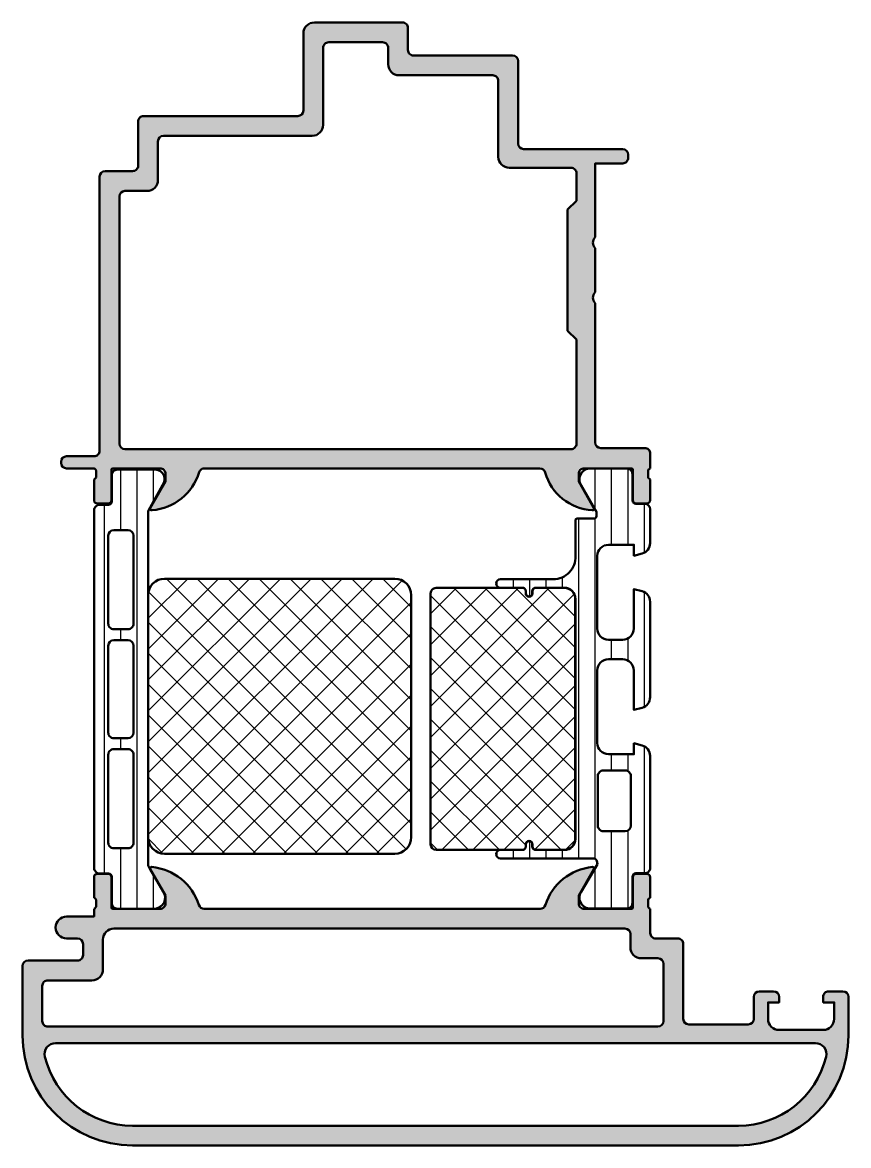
# Model space of a CAD drawing. Extents: x 0 to 75, y 0 to 102.
import ezdxf

# ---------------------------------------------------------------- set-up
doc = ezdxf.new("R2010")
doc.units = 0
for name, color, linetype, lineweight in [('0S-Alu contour', 7, 'Continuous', 50), ('0S-Alu hatch', 252, 'Continuous', 25), ('0S-Plastic contour', 254, 'Continuous', 50), ('0S-Plastic hatch', 253, 'Continuous', 25), ('0S-PT contour', 91, 'Continuous', 50), ('0S-PT hatch', 103, 'Continuous', 25)]:
    doc.layers.add(name, color=color, linetype=linetype, lineweight=lineweight)
pattern_1 = [(135, (0, 0), (-1.403165018917055, -1.403165018917055), []), (225, (0, 0), (1.403165018917055, -1.403165018917055), [])]
pattern_2 = [(90, (0, 0), (-1.4859, 0), [])]

# ---------------------------------------------------------------- blocks, each defined once
blk = doc.blocks.new('430690__E5E0062D_8118_4E40_9B83_D8DA14C2BE1B_')
at = {"layer": '0S-Alu hatch'}
h = blk.add_hatch(color=256, dxfattribs=at)
edge = h.paths.add_edge_path()
edge.add_ellipse((5.000017198477095, 18.2999971235823), major_axis=(-0.4999999999999864, 0), ratio=1, start_angle=180, end_angle=269.999934430183, ccw=False)
edge.add_line((5.500017198477081, 18.2999971235823), (5.500017198477195, 17.299996551378))
edge.add_ellipse((5.000018880849282, 17.29999486900591), major_axis=(-0.4999983176307435, 0), ratio=1, start_angle=89.99980721371111, end_angle=180.000192786551, ccw=False)
edge.add_line((5.000017198477195, 16.799996551378), (0.5000171984768543, 16.799996551378))
edge.add_arc((0.5000188644716843, 16.29999488538339), 0.5000016659973819, 90.00019090830882, 179.9998090904089)
edge.add_line((1.71984770782e-05, 16.29999655138941), (1.71984770816e-05, 10))
edge.add_arc((10.00001719847704, 9.999999999999986), 9.999999999999957, 180, 269.9999999999998)
edge.add_line((10.00001719847701, 2.84e-14), (65.00000000000026, 0))
edge.add_arc((65.00000000000023, 9.999999999999972), 9.999999999999972, 270.0000000000002, 360)
edge.add_line((75.0000000000002, 9.999999999999968), (74.9999999999998, 13.50000000000017))
edge.add_arc((74.49996948242188, 13.49996948242225), 0.5000305185091918, 0.0034968434056635, 89.99650315717567)
edge.add_line((74.4999999999948, 14.00000000000018), (73.19998168944792, 14.00000000000011))
edge.add_arc((73.19996642949953, 13.5000305142604), 0.4999694859725901, 89.99825123199821, 180.0078688569588)
edge.add_line((72.69999694824205, 13.49996184972019), (72.69999694824233, 13))
edge.add_line((72.69999694824233, 13), (73.69999694824187, 13.00000000000017))
edge.add_line((73.69999694824187, 13.00000000000017), (73.69999694824244, 11.5000000000003))
edge.add_ellipse((72.6999654886017, 11.50003145964108), major_axis=(-1.000031460135576, 0), ratio=1, start_angle=90.00180244786259, end_angle=179.9981975521923, ccw=False)
edge.add_line((72.69999694824119, 10.50000000000034), (68.69999694823153, 10.50000000000013))
edge.add_ellipse((68.69999694824182, 11.50000000002951), major_axis=(-1.000000000029384, 0), ratio=1, start_angle=-0.0004371304394226172, end_angle=89.99999999941048, ccw=False)
edge.add_line((67.69999694824153, 11.50000762939494), (67.69999694824256, 13.00000000000007))
edge.add_line((67.69999694824256, 13.00000000000007), (68.69999694824187, 13.00000000000045))
edge.add_line((68.69999694824187, 13.00000000000045), (68.69999694824187, 13.50000000000045))
edge.add_arc((68.19996643066409, 13.49996948242217), 0.5000305185090497, 0.0034968434056635, 89.99650315719192)
edge.add_line((68.19999694823687, 13.99999999999995), (66.89999389648372, 14.00000000000023))
edge.add_arc((66.90000205844106, 13.49999183804311), 0.500008162023732, 90.00093527614877, 179.999064723801)
edge.add_line((66.39999389648393, 13.50000000000089), (66.39999389648406, 11.50000000000094))
edge.add_ellipse((65.89996337890544, 11.50003051757919), major_axis=(-0.5000305185098881, 0), ratio=1, start_angle=90.00349684281298, end_angle=179.9965031565945, ccw=False)
edge.add_line((65.89999389647826, 11.00000000000057), (60.49999999999991, 11.00000000000028))
edge.add_ellipse((60.50000816195741, 11.50000816195801), major_axis=(-0.5000081620243395, 0), ratio=1, start_angle=0.0009352761990157887, end_angle=89.99906472383333, ccw=False)
edge.add_line((59.99999999999968, 11.50000000000023), (59.99999999999968, 18.30000305175838))
edge.add_arc((59.5000152585565, 18.3000183100818), 0.4999847416760091, 359.9982514715724, 450.0000000006001)
edge.add_line((59.50001525855126, 18.80000305175781), (57.50000762938944, 18.80000305175775))
edge.add_ellipse((57.4999923713038, 19.29998779349307), major_axis=(-0.4999847419681343, 0), ratio=1, start_angle=0.0008742896432067937, end_angle=90.0017485011789, ccw=False)
edge.add_line((57.00000762939388, 19.29998016410945), (56.99997329937824, 21.49999999999983))
edge.add_ellipse((57.07880974592126, 21.76752059199309), major_axis=(-0.2788950563275647, 0), ratio=1, start_angle=-1.1645893740703173, end_angle=73.58012358052042, ccw=False)
edge.add_line((56.79997229937807, 21.77318899999133), (56.79997229937831, 22.22678299999177))
edge.add_ellipse((57.07884039502123, 22.23244365946871), major_axis=(-0.2789255417368994, 0), ratio=1, start_angle=-73.57540544466792, end_angle=1.1628700728628019, ccw=False)
edge.add_line((56.99997329937824, 22.49998699999144), (56.99997329937835, 24.37999799999972))
edge.add_arc((56.69997329937809, 24.37999799999972), 0.3000000000002601, 0, 89.99999999998506)
edge.add_line((56.69997329937817, 24.67999799999998), (55.71999898033542, 24.67999800000001))
edge.add_arc((55.71999898033539, 24.37999799999998), 0.3000000000000327, 89.99999999999324, 180)
edge.add_line((55.41999898033535, 24.37999799999998), (55.41999898033558, 21.62000000000006))
edge.add_ellipse((55.29999898033581, 21.62000000000002), major_axis=(-0.1199999999997629, 0), ratio=1, start_angle=89.99999999999329, end_angle=180, ccw=False)
edge.add_line((55.2999989803358, 21.50000000000026), (50.99998092877266, 21.50000000000047))
edge.add_ellipse((50.99997060866207, 21.99998967988976), major_axis=(-0.4999896799958031, 0), ratio=1, start_angle=-0.001182622279827683, end_angle=90.00118262197122, ccw=False)
edge.add_line((50.49998092877277, 22.00000000000036), (50.49998092877323, 22.69999694824287))
edge.add_line((50.49998092877323, 22.69999694824287), (51.88822555767925, 25.1045227050783))
edge.add_arc((51.76126084461743, 25.16120419576186), 0.1390425465423452, 335.9423438028418, 455.6316827674685)
edge.add_arc((52.23828222420831, 20.32370918617875), 5.000000000000285, 95.63168276745193, 162.2550624251304)
edge.add_ellipse((46.99995719539424, 22.00000000000028), major_axis=(-0.4999999999999212, 0), ratio=1, start_angle=90.00000000000318, end_angle=162.2550624251343, ccw=False)
edge.add_line((46.99995719539427, 21.50000000000035), (16.49234549921826, 21.5))
edge.add_ellipse((16.49234549921834, 21.99999999999982), major_axis=(-0.4999999999998224, 0), ratio=1, start_angle=17.744937574853907, end_angle=89.99999999999102, ccw=False)
edge.add_arc((11.25402047040422, 20.32370918617872), 5.000000000000309, 17.74493757486587, 84.36831723254801)
edge.add_arc((11.73104184999533, 25.16120419576173), 0.1390425465424489, 84.36831723262974, 204.057656197141)
edge.add_line((11.6040771369334, 25.10452270507816), (12.99232176583965, 22.6999969482425))
edge.add_line((12.99232176583965, 22.6999969482425), (12.99232176583953, 22.0000000000002))
edge.add_ellipse((12.49233208594975, 21.99998967989006), major_axis=(-0.4999896799962934, 0), ratio=1, start_angle=89.99881737801991, end_angle=180.0011826219717, ccw=False)
edge.add_line((12.49232176583908, 21.50000000000027), (8.192303714276903, 21.5000000000002))
edge.add_ellipse((8.192303714276903, 21.61999999999991), major_axis=(-0.1199999999997168, 0), ratio=1, start_angle=0, end_angle=90, ccw=False)
edge.add_line((8.072303714277187, 21.61999999999991), (8.07230371427707, 24.37999800000019))
edge.add_arc((7.772303714277242, 24.37999800000016), 0.2999999999998266, 0, 90.00000000000273)
edge.add_line((7.772303714277228, 24.67999799999999), (6.792329395234702, 24.67999799999993))
edge.add_arc((6.792329395234602, 24.3799979999995), 0.300000000000427, 89.99999999998101, 180)
edge.add_line((6.492329395234175, 24.3799979999995), (6.49232939523452, 22.49998699999146))
edge.add_ellipse((6.413462299591202, 22.2324436594686), major_axis=(-0.2789255417371184, 0), ratio=1, start_angle=178.8371299270813, end_angle=253.5754054446112, ccw=False)
edge.add_line((6.692330395234336, 22.22678299999139), (6.692330395234336, 21.77318899999153))
edge.add_ellipse((6.413492948691441, 21.76752059199307), major_axis=(-0.2788950563272834, 0), ratio=1, start_angle=106.41987641950891, end_angle=181.1645893741176, ccw=False)
edge.add_line((6.49232939523452, 21.50000000000011), (6.49232939523452, 20.79999941240092))
edge.add_line((6.49232939523452, 20.79999941240092), (4.000017198477024, 20.79999941240092))
edge.add_arc((4.000017198477735, 19.79999884019666), 1.000000572204257, 90.00000000004071, 269.9999344301847)
edge.add_line((4.000016054067913, 18.79999826799306), (5.000017770681694, 18.79999712358196))
edge = h.paths.add_edge_path()
edge.add_arc((6.300016435537628, 15.99999636064314), 1, 270, 360)
edge.add_line((7.300016435537628, 15.99999636064314), (7.300016435537624, 18.69999694824248))
edge.add_ellipse((8.300016435537643, 18.69999694824248), major_axis=(-1.000000000000017, 0), ratio=1, start_angle=270.0000000000008, end_angle=360, ccw=False)
edge.add_line((8.300016435537628, 19.6999969482425), (54.70000762939386, 19.6999969482425))
edge.add_ellipse((54.70000762939386, 19.1999969482425), major_axis=(-0.5, 0), ratio=1, start_angle=180, end_angle=270, ccw=False)
edge.add_line((55.20000762939386, 19.1999969482425), (55.20000762939393, 18.00000000000029))
edge.add_arc((56.20000762939391, 18.00000000000029), 0.9999999999999928, 180, 269.9999999999972)
edge.add_line((56.20000762939387, 17.0000000000003), (57.70000457854954, 17.00000000000027))
edge.add_ellipse((57.70000457854949, 16.50000000000028), major_axis=(-0.4999999999999858, 0), ratio=1, start_angle=180, end_angle=269.9999999999951, ccw=False)
edge.add_line((58.20000457854948, 16.49999999990896), (58.20000457760002, 11.29999631295942))
edge.add_ellipse((57.70000457760002, 11.29999631295942), major_axis=(-0.5, 0), ratio=1, start_angle=90, end_angle=180, ccw=False)
edge.add_line((57.70000457760002, 10.79999631295942), (2.300016435537628, 10.79999631295943))
edge.add_ellipse((2.30001527134226, 11.29999514876407), major_axis=(-0.4999988358059877, 0), ratio=1, start_angle=-0.00013340742549416973, end_angle=90.00013340727281, ccw=False)
edge.add_line((1.800016435537628, 11.29999631295951), (1.800016435537625, 14.49999636064537))
edge.add_ellipse((2.300014992644648, 14.49999780353611), major_axis=(-0.4999985571091051, 0), ratio=1, start_angle=-90.0001653438332, end_angle=0.00016534357740738415, ccw=False)
edge.add_line((2.300016435537628, 14.99999636064314), (6.300016435537628, 14.99999636064314))
edge = h.paths.add_edge_path()
edge.add_line((65.00000000000026, 1.800395727157592), (10.00001719847708, 1.800395727157592))
edge.add_ellipse((10.00001719847709, 10.00039572715757), major_axis=(-8.199999999999976, 0), ratio=1, start_angle=13.660406249844186, end_angle=89.99999999999989, ccw=False)
edge.add_ellipse((3.00368681723755, 8.299995422363281), major_axis=(-0.9999999999999712, 0), ratio=1, start_angle=-89.9999999999992, end_angle=13.660406249844527, ccw=False)
edge.add_line((3.003686817237536, 9.299995422363253), (71.9963303812398, 9.299995422363285))
edge.add_ellipse((71.99633038123983, 8.299995422363295), major_axis=(-0.9999999999999893, 0), ratio=1, start_angle=166.339593750155, end_angle=270.00000000000165, ccw=False)
edge.add_ellipse((65.00000000000026, 10.0003957271576), major_axis=(-8.200000000000008, 0), ratio=1, start_angle=90, end_angle=166.3395937501558, ccw=False)
at = {"layer": '0S-Alu contour', "color": 7}
for points in [[(7.772303714277228, 24.67999799999999), (6.792329395234702, 24.67999799999993)], [(11.6040771369334, 25.10452270507816), (12.99232176583965, 22.6999969482425), (12.99232176583953, 22.0000000000002)], [(50.49998092877277, 22.00000000000036), (50.49998092877323, 22.69999694824287), (51.88822555767925, 25.1045227050783)], [(56.69997329937817, 24.67999799999998), (55.71999898033542, 24.67999800000001)], [(6.492329395234175, 24.3799979999995), (6.49232939523452, 22.49998699999146)], [(8.072303714277187, 21.61999999999991), (8.07230371427707, 24.37999800000019)], [(55.41999898033535, 24.37999799999998), (55.41999898033558, 21.62000000000006)], [(56.99997329937824, 22.49998699999144), (56.99997329937835, 24.37999799999972)], [(6.49232939523452, 21.50000000000011), (6.49232939523452, 20.79999941240092), (4.000017198477024, 20.79999941240092)], [(6.692330395234336, 22.22678299999139), (6.692330395234336, 21.77318899999153)], [(12.49232176583908, 21.50000000000027), (8.192303714276903, 21.5000000000002)], [(46.99995719539427, 21.50000000000035), (16.49234549921826, 21.5)], [(55.2999989803358, 21.50000000000026), (50.99998092877266, 21.50000000000047)], [(56.79997229937807, 21.77318899999133), (56.79997229937831, 22.22678299999177)], [(57.00000762939388, 19.29998016410945), (56.99997329937824, 21.49999999999983)], [(8.300016435537628, 19.6999969482425), (54.70000762939386, 19.6999969482425)], [(4.000016054067913, 18.79999826799306), (5.000017770681694, 18.79999712358196)], [(7.300016435537628, 15.99999636064314), (7.300016435537624, 18.69999694824248)], [(55.20000762939386, 19.1999969482425), (55.20000762939393, 18.00000000000029)], [(59.50001525855126, 18.80000305175781), (57.50000762938944, 18.80000305175775)], [(5.500017198477081, 18.2999971235823), (5.500017198477195, 17.299996551378)], [(59.99999999999968, 11.50000000000023), (59.99999999999968, 18.30000305175838)], [(5.000017198477195, 16.799996551378), (0.5000171984768543, 16.799996551378)], [(56.20000762939387, 17.0000000000003), (57.70000457854954, 17.00000000000027)], [(58.20000457854948, 16.49999999990896), (58.20000457760002, 11.29999631295942)], [(1.71984770782e-05, 16.29999655138941), (1.71984770816e-05, 10)], [(1.800016435537628, 11.29999631295951), (1.800016435537625, 14.49999636064537)], [(2.300016435537628, 14.99999636064314), (6.300016435537628, 14.99999636064314)], [(66.39999389648393, 13.50000000000089), (66.39999389648406, 11.50000000000094)], [(68.19999694823687, 13.99999999999995), (66.89999389648372, 14.00000000000023)], [(67.69999694824153, 11.50000762939494), (67.69999694824256, 13.00000000000007), (68.69999694824187, 13.00000000000045), (68.69999694824187, 13.50000000000045)], [(72.69999694824205, 13.49996184972019), (72.69999694824233, 13), (73.69999694824187, 13.00000000000017), (73.69999694824244, 11.5000000000003)], [(74.4999999999948, 14.00000000000018), (73.19998168944792, 14.00000000000011)], [(75.0000000000002, 9.999999999999968), (74.9999999999998, 13.50000000000017)], [(57.70000457760002, 10.79999631295942), (2.300016435537628, 10.79999631295943)], [(65.89999389647826, 11.00000000000057), (60.49999999999991, 11.00000000000028)], [(72.69999694824119, 10.50000000000034), (68.69999694823153, 10.50000000000013)], [(3.003686817237536, 9.299995422363253), (71.9963303812398, 9.299995422363285)], [(65.00000000000026, 1.800395727157592), (10.00001719847708, 1.800395727157592)], [(10.00001719847701, 2.84e-14), (65.00000000000026, 0)]]:
    blk.add_lwpolyline(points, dxfattribs=at)
for centre, radius, start, end in [((6.792329395234602, 24.3799979999995), 0.300000000000427, 89.99999999998101, 180), ((7.772303714277242, 24.37999800000016), 0.2999999999998266, 0, 90.00000000000273), ((11.73104184999533, 25.16120419576173), 0.1390425465424489, 84.36831723262974, 204.057656197141), ((11.25402047040422, 20.32370918617872), 5.000000000000309, 17.74493757486587, 84.36831723254801), ((52.23828222420831, 20.32370918617875), 5.000000000000285, 95.63168276745193, 162.2550624251304), ((51.76126084461743, 25.16120419576186), 0.1390425465423452, 335.9423438028418, 95.63168276746855), ((55.71999898033539, 24.37999799999998), 0.3000000000000327, 89.99999999999324, 180), ((56.69997329937809, 24.37999799999972), 0.3000000000002601, 0, 89.99999999998506), ((4.000017198477735, 19.79999884019666), 1.000000572204257, 90.00000000004071, 269.9999344301847), ((59.5000152585565, 18.3000183100818), 0.4999847416760091, 359.9982514715724, 90.0000000006001), ((56.20000762939391, 18.00000000000029), 0.9999999999999928, 180, 269.9999999999972), ((0.5000188644716843, 16.29999488538339), 0.5000016659973819, 90.00019090830882, 179.9998090904089), ((6.300016435537628, 15.99999636064314), 1, 270, 0), ((66.90000205844106, 13.49999183804311), 0.500008162023732, 90.00093527614877, 179.999064723801), ((68.19996643066409, 13.49996948242217), 0.5000305185090497, 0.0034968434056635, 89.99650315719192), ((73.19996642949953, 13.5000305142604), 0.4999694859725901, 89.99825123199821, 180.0078688569588), ((74.49996948242188, 13.49996948242225), 0.5000305185091918, 0.0034968434056635, 89.99650315717567), ((10.00001719847704, 9.999999999999986), 9.999999999999957, 180, 269.9999999999998), ((65.00000000000023, 9.999999999999972), 9.999999999999972, 270.0000000000002, 0)]:
    blk.add_arc(centre, radius, start, end, dxfattribs=at)
at = {"layer": '0S-Alu contour', "color": 7, "extrusion": (0, 0, -1)}
for centre, radius, start, end in [((-6.413462299591202, 22.2324436594686), 0.2789255417371184, 106.4245945553888, 181.1628700729188), ((-57.07884039502123, 22.23244365946871), 0.2789255417368994, 358.8371299271372, 73.57540544466796), ((-6.413492948691441, 21.76752059199307), 0.2788950563272834, 178.8354106258824, 253.5801235804911), ((-8.192303714276903, 21.61999999999991), 0.1199999999997168, 270, 0), ((-12.49233208594975, 21.99998967989006), 0.4999896799962934, 179.9988173780283, 270.0011826219802), ((-16.49234549921834, 21.99999999999982), 0.4999999999998224, 270.000000000009, 342.2550624251461), ((-46.99995719539424, 22.00000000000028), 0.4999999999999212, 197.7449375748658, 269.9999999999968), ((-50.99997060866207, 21.99998967988976), 0.4999896799958031, 269.9988173780288, 0.0011826222798784), ((-55.29999898033581, 21.62000000000002), 0.119999999999763, 180, 270.0000000000068), ((-57.07880974592126, 21.76752059199309), 0.2788950563275647, 286.4198764194796, 1.164589374070321), ((-8.300016435537643, 18.69999694824248), 1.000000000000017, 0, 89.9999999999992), ((-54.70000762939386, 19.1999969482425), 0.5, 90, 180), ((-5.000017198477095, 18.2999971235823), 0.4999999999999864, 90.00006556981702, 180), ((-57.4999923713038, 19.29998779349307), 0.4999847419681343, 269.9982514988211, 359.9991257103568), ((-5.000018880849282, 17.29999486900591), 0.4999983176307435, 179.999807213449, 270.000192786289), ((-57.70000457854949, 16.50000000000028), 0.4999999999999858, 90.00000000000487, 180), ((-2.300014992644648, 14.49999780353611), 0.4999985571091051, 359.9998346564226, 90.00016534383327), ((-2.30001527134226, 11.29999514876407), 0.4999988358059877, 269.9998665927272, 0.0001334074255184), ((-57.70000457760002, 11.29999631295942), 0.5, 180, 270), ((-60.50000816195741, 11.50000816195801), 0.5000081620243395, 270.0009352761667, 359.999064723801), ((-65.89996337890544, 11.50003051757919), 0.5000305185098881, 180.0034968434056, 269.996503157187), ((-68.69999694824182, 11.50000000002951), 1.000000000029384, 270.0000000005895, 0.000437130439352), ((-72.6999654886017, 11.50003145964108), 1.000031460135576, 180.0018024478078, 269.9981975521374), ((-3.00368681723755, 8.299995422363281), 0.9999999999999712, 346.3395937501555, 89.9999999999992), ((-71.99633038123983, 8.299995422363295), 0.9999999999999893, 89.99999999999837, 193.660406249845), ((-10.00001719847709, 10.00039572715757), 8.199999999999976, 270.0000000000001, 346.3395937501558), ((-65.00000000000026, 10.0003957271576), 8.200000000000008, 193.6604062498443, 270)]:
    blk.add_arc(centre, radius, start, end, dxfattribs=at)
blk = doc.blocks.new('430740__F0255A90_F2E6_4DD7_A3BB_6B92EDA70915_')
at = {"layer": '0S-PT hatch'}
h = blk.add_hatch(dxfattribs=at)
h.set_pattern_fill('ANSI37', color=256, scale=0.625, angle=90, style=0)
h.set_pattern_definition(pattern_1)
edge = h.paths.add_edge_path()
edge.add_line((37.05942525963035, 50.15000068619744), (37.05944433198754, 27.35001070100679))
edge.add_arc((37.54946765048849, 27.35001111092624), 0.4900233185011241, 180.0000479331366, 269.9973009558908)
edge.add_line((37.54944456685891, 26.85998779296881), (45.400018671171, 26.85998779296881))
edge.add_arc((45.400018671171, 27.14998779296888), 0.2900000000000666, 270, 360)
edge.add_line((45.69001867117107, 27.14998779296888), (45.69001867117107, 27.3499877929688))
edge.add_ellipse((46.00001409353436, 27.3499877929688), major_axis=(-0.3099954223632864, 0), ratio=1, start_angle=180, end_angle=360, ccw=False)
edge.add_line((46.31000951589764, 27.3499877929688), (46.31000951589763, 27.14998779296883))
edge.add_arc((46.60000951589766, 27.14998779296883), 0.2900000000000276, 180, 270)
edge.add_line((46.60000951589766, 26.8599877929688), (49.2000114440913, 26.85998779296881))
edge.add_arc((49.2000114440913, 27.84998779296881), 0.9899999999999948, 270, 360.0000501260389)
edge.add_line((50.19001144409092, 27.84998865908458), (50.18999237173362, 49.65000086612914))
edge.add_arc((49.19999237173399, 49.64999999999963), 0.9900000000000042, 5.01260389054e-05, 89.99999993620816)
edge.add_line((49.19999237283624, 50.63999999999964), (46.59994877021151, 50.64000000289446))
edge.add_arc((46.59994877021708, 50.35004167572104), 0.2899583271734229, 90.00000000110074, 180)
edge.add_line((46.30999044304366, 50.35004167572104), (46.30999044354033, 50.15002441408697))
edge.add_ellipse((45.99999502117706, 50.15002441407457), major_axis=(-0.3099954223632792, 0), ratio=1, start_angle=0, end_angle=180, ccw=False)
edge.add_line((45.68999959881377, 50.15002441407457), (45.68999959881376, 50.35002441406213))
edge.add_arc((45.39999959881376, 50.35002441406214), 0.2900000000000133, 0, 90.00000000000142)
edge.add_line((45.39999959881375, 50.64002441406215), (37.54944857813067, 50.64002441460584))
edge.add_arc((37.54944857813101, 50.15000109610501), 0.4900233185008318, 90.00000000004071, 180.0000479331366)
at = {"layer": '0S-PT contour', "color": 7}
for points in [[(37.05942525963035, 50.15000068619744), (37.05944433198754, 27.35001070100679)], [(45.39999959881375, 50.64002441406215), (37.54944857813067, 50.64002441460584)], [(45.68999959881377, 50.15002441407457), (45.68999959881376, 50.35002441406213)], [(46.30999044304366, 50.35004167572104), (46.30999044354033, 50.15002441408697)], [(49.19999237283624, 50.63999999999964), (46.59994877021151, 50.64000000289446)], [(50.19001144409092, 27.84998865908458), (50.18999237173362, 49.65000086612914)], [(37.54944456685891, 26.85998779296881), (45.400018671171, 26.85998779296881)], [(45.69001867117107, 27.14998779296888), (45.69001867117107, 27.3499877929688)], [(46.31000951589764, 27.3499877929688), (46.31000951589763, 27.14998779296883)], [(46.60000951589766, 26.8599877929688), (49.2000114440913, 26.85998779296881)]]:
    blk.add_lwpolyline(points, dxfattribs=at)
for centre, radius, start, end in [((37.54944857813101, 50.15000109610501), 0.4900233185008318, 90.00000000004071, 180.0000479331366), ((45.39999959881376, 50.35002441406214), 0.2900000000000133, 0, 90.00000000000142), ((46.59994877021708, 50.35004167572104), 0.2899583271734229, 90.00000000110074, 180), ((49.19999237173399, 49.64999999999963), 0.9900000000000042, 5.01260389054e-05, 89.99999993620816), ((49.2000114440913, 27.84998779296881), 0.9899999999999948, 270, 5.01260389054e-05), ((37.54946765048849, 27.35001111092624), 0.4900233185011241, 180.0000479331366, 269.9973009558908), ((45.400018671171, 27.14998779296888), 0.2900000000000666, 270, 0), ((46.60000951589766, 27.14998779296883), 0.2900000000000276, 180, 270)]:
    blk.add_arc(centre, radius, start, end, dxfattribs=at)
at = {"layer": '0S-PT contour', "color": 7, "extrusion": (0, 0, -1)}
for centre, radius, start, end in [((-45.99999502117706, 50.15002441407457), 0.3099954223632793, 180, 0), ((-46.00001409353436, 27.3499877929688), 0.3099954223632864, 0, 180)]:
    blk.add_arc(centre, radius, start, end, dxfattribs=at)
blk = doc.blocks.new('430740__C74A6335_4344_408F_A90C_A3FF09665961_')
at = {"layer": '0S-PT hatch'}
h = blk.add_hatch(dxfattribs=at)
h.set_pattern_fill('ANSI37', color=256, scale=0.625, angle=90, style=0)
h.set_pattern_definition(pattern_1)
edge = h.paths.add_edge_path()
edge.add_arc((12.90235545014073, 49.98999844543789), 1.49000155456303, 90.00005977838283, 179.9999405047787)
edge.add_line((11.4123538955785, 49.98999999263688), (11.41235389557849, 27.99000000000011))
edge.add_arc((12.90235441125217, 27.99000051567379), 1.490000515673774, 180.0000198399066, 269.9999803031464)
edge.add_line((12.90235389902732, 26.50000000000011), (33.80238632050477, 26.50000000000011))
edge.add_arc((33.80238365418787, 27.990002666317), 1.490002666319272, 270.000102529149, 359.9998981537143)
edge.add_line((35.29238632050478, 27.99000001775826), (35.29238632050477, 49.99000000000011))
edge.add_arc((33.80238261346077, 49.98999629295608), 1.490003707048608, 0.0001425520778572, 89.99985840487815)
edge.add_line((33.80238629570854, 51.48000000000013), (12.902353895578, 51.48000000000011))
at = {"layer": '0S-PT contour', "color": 7}
for points in [[(33.80238629570854, 51.48000000000013), (12.902353895578, 51.48000000000011)], [(11.4123538955785, 49.98999999263688), (11.41235389557849, 27.99000000000011)], [(35.29238632050478, 27.99000001775826), (35.29238632050477, 49.99000000000011)], [(12.90235389902732, 26.50000000000011), (33.80238632050477, 26.50000000000011)]]:
    blk.add_lwpolyline(points, dxfattribs=at)
for centre, radius, start, end in [((12.90235545014073, 49.98999844543789), 1.49000155456303, 90.00005977838283, 179.9999405047787), ((33.80238261346077, 49.98999629295608), 1.490003707048608, 0.0001425520778572, 89.99985840487815), ((12.90235441125217, 27.99000051567379), 1.490000515673774, 180.0000198399066, 269.9999803031464), ((33.80238365418787, 27.990002666317), 1.490002666319272, 270.000102529149, 359.9998981537143)]:
    blk.add_arc(centre, radius, start, end, dxfattribs=at)
blk = doc.blocks.new('284487__093037C6_2211_4BB5_A2A9_9658FE0EE45C___2EB2889F_6F82_4CEA_95A3_E77ADD139BBC_')
at = {"layer": '0S-Plastic hatch'}
h = blk.add_hatch(dxfattribs=at)
h.set_pattern_fill('ANSI31', color=256, scale=0.4680000000000001, angle=45, style=0)
h.set_pattern_definition(pattern_2)
edge = h.paths.add_edge_path()
edge.add_line((50.21001140042255, 56.79999996007882), (50.21001140042276, 53.53017268650583))
edge.add_ellipse((48.20161144401161, 53.4499878058378), major_axis=(-2.010000000000017, 0), ratio=1, start_angle=90.00000000000142, end_angle=182.2863058229294, ccw=False)
edge.add_line((48.20161144401166, 51.43998780583778), (43.40001557574474, 51.43998780583732))
edge.add_arc((43.40001557574473, 51.04999390935295), 0.389993896484377, 89.99999999999793, 269.9999999999979)
edge.add_line((43.40001557574471, 50.66000001286857), (45.4000186275025, 50.66000001286795))
edge.add_ellipse((45.40001862750242, 50.350000012868), major_axis=(-0.3099999999999525, 0), ratio=1, start_angle=180, end_angle=269.99999999998295, ccw=False)
edge.add_line((45.71001862750237, 50.350000012868), (45.71001862750248, 50.15000001286515))
edge.add_arc((46.00001404986577, 50.15000001286518), 0.2899954223632832, 180, 360)
edge.add_line((46.29000947222905, 50.1500000128652), (46.29000947222915, 50.35000001286806))
edge.add_ellipse((46.60000947222923, 50.35000001286788), major_axis=(-0.3100000000000733, 0), ratio=1, start_angle=270.00000000002103, end_angle=360, ccw=False)
edge.add_line((46.60000947222911, 50.66000001286795), (49.19997325570777, 50.66000001286885))
edge.add_ellipse((49.19997325570813, 49.65000001286871), major_axis=(-1.01000000000014, 0), ratio=1, start_angle=180, end_angle=270.0000000000201, ccw=False)
edge.add_line((50.20997325570827, 49.65000001286871), (50.20997325570986, 27.84998780583778))
edge.add_ellipse((49.19997325570975, 27.8499878058377), major_axis=(-1.010000000000111, 0), ratio=1, start_angle=90.0000000000008, end_angle=180, ccw=False)
edge.add_line((49.19997325570976, 26.83998780583759), (46.60000947222923, 26.83998780583753))
edge.add_ellipse((46.60000947222922, 27.14998780583771), major_axis=(-0.3100000000001799, 0), ratio=1, start_angle=0, end_angle=90.00000000000131, ccw=False)
edge.add_line((46.29000947222905, 27.14998780583771), (46.29000947222915, 27.34998780584006))
edge.add_arc((46.00001404986582, 27.3499878058401), 0.289995422363333, 0, 180)
edge.add_line((45.71001862750249, 27.34998780584013), (45.71001862750248, 27.14998780583771))
edge.add_ellipse((45.40001862750236, 27.14998780583771), major_axis=(-0.3100000000001231, 0), ratio=1, start_angle=90, end_angle=180, ccw=False)
edge.add_line((45.40001862750236, 26.83998780583759), (43.40001557574481, 26.83998780583759))
edge.add_arc((43.40001557574483, 26.44999390935322), 0.3899938964843734, 90.00000000000207, 270.0000000000021)
edge.add_line((43.40001557574484, 26.06000001286884), (51.8999698017059, 26.06000001286873))
edge.add_ellipse((51.85875686382712, 25.75050317929652), major_axis=(-0.3122287562666532, 0), ratio=1, start_angle=198.5822974111386, end_angle=262.4150528906027, ccw=False)
edge.add_line((52.15470817122234, 25.85000001286864), (52.20941963806331, 25.53761733040524))
edge.add_line((52.20941963806331, 25.53761733040524), (50.72307995016839, 23.03531983683404))
edge.add_arc((51.55574440660153, 22.49981808759446), 0.9899960709244084, 147.2541873267286, 261.7771036411059)
edge.add_line((51.41415075952553, 21.52000001287166), (54.88997789533479, 21.52000001286452))
edge.add_arc((54.88997856054665, 22.00999532519037), 0.4899953123263007, 269.9999222159255, 360.0002246949927)
edge.add_line((55.37997387286918, 22.00999724678903), (55.37964192237645, 24.40999701287148))
edge.add_ellipse((55.68964192237654, 24.40999701287139), major_axis=(-0.3100000000000946, 0), ratio=1, start_angle=269.9999999999961, end_angle=360, ccw=False)
edge.add_line((55.68964192237657, 24.71999701287149), (56.49997324078114, 24.71999701287143))
edge.add_arc((56.49997324078118, 25.20999701287153), 0.4900000000000908, 269.9999999999966, 360)
edge.add_line((56.98997324078127, 25.20999701287153), (56.98997329254916, 35.38101123772587))
edge.add_arc((55.99881161663759, 35.38022913144557), 0.9911619844839016, 0.045210968882921, 74.93675465679476)
edge.add_line((56.25639986222826, 36.33733433737623), (55.51001169857201, 36.5369694059675))
edge.add_line((55.51001169857201, 36.5369694059675), (55.51003451748923, 35.53999568515346))
edge.add_line((55.51003451748923, 35.53999568515346), (53.20001487797778, 35.53999568521409))
edge.add_ellipse((53.20012658485007, 36.55011087038366), major_axis=(-1.010115191346301, 0), ratio=1, start_angle=0.006706902609494136, end_angle=89.99366375994282, ccw=False)
edge.add_line((52.19001140042429, 36.54999262879143), (52.19000834873273, 43.15029558124642))
edge.add_ellipse((53.20011814955361, 43.15017620429957), major_axis=(-1.010109807875004, 0), ratio=1, start_angle=270.0062718045335, end_angle=359.99322866173117, ccw=False)
edge.add_line((53.20000757925832, 44.16028600612285), (54.50001640254379, 44.16028600605313))
edge.add_ellipse((54.49989642369523, 43.15014813886068), major_axis=(-1.010137874317682, 0), ratio=1, start_angle=180.0078199348716, end_angle=269.99319470951025, ccw=False)
edge.add_line((55.5100342886046, 43.15028600612474), (55.51003428860496, 39.56331722504884))
edge.add_line((55.51003428860496, 39.56331722504884), (56.2564005216937, 39.76288038897645))
edge.add_arc((55.99887078676712, 40.71998736674637), 0.9911484910280784, 285.0599525904911, 359.959470041928)
edge.add_line((56.99001902981571, 40.71928624698196), (56.99001903292888, 49.38126566087223))
edge.add_arc((55.99882648077435, 49.38048353022928), 0.99119286073648, 0.0452109688184296, 74.93675467083973)
edge.add_line((56.25642275040882, 50.33761855155353), (55.51003428860489, 50.53725369988991))
edge.add_line((55.51003428860489, 50.53725369988991), (55.51003428851053, 46.95027852771192))
edge.add_ellipse((54.49989651912277, 46.95041767133407), major_axis=(-1.010137778971088, 0), ratio=1, start_angle=90.00673289351028, end_angle=179.9921076683348, ccw=False)
edge.add_line((54.5000152215846, 45.94027989933741), (53.20000647917835, 45.94027989939792))
edge.add_ellipse((53.20011818776959, 46.95038973924713), major_axis=(-1.010109846026163, 0), ratio=1, start_angle=0.006706771698986813, end_angle=89.99366362890947, ccw=False)
edge.add_line((52.19000834866365, 46.95027150058854), (52.19000834873297, 53.55028107569792))
edge.add_ellipse((53.2001265492824, 53.55016169777827), major_axis=(-1.010118207603596, 0), ratio=1, start_angle=270.0062718057139, end_angle=359.99322866280767, ccw=False)
edge.add_line((53.20001597804683, 54.56027989933009), (55.51003451748906, 54.5602798993301))
edge.add_line((55.51003451748906, 54.5602798993301), (55.51001169854635, 53.56330506509122))
edge.add_line((55.51001169854635, 53.56330506509122), (56.25642340987682, 53.76288038897628))
edge.add_arc((55.99890438761798, 54.71994755252016), 0.9911072607740642, 285.059952600875, 359.9594700336549)
edge.add_line((56.99001140042277, 54.71924646177814), (56.99001140042277, 57.79000296007588))
edge.add_arc((56.50001140042274, 57.79000296007589), 0.4900000000000376, 0, 89.999999999995)
edge.add_line((56.50001140042277, 58.28000296007592), (55.68964192237627, 58.28000296007597))
edge.add_ellipse((55.68964192239149, 58.59000296009106), major_axis=(-0.3100000000150942, 0), ratio=1, start_angle=-0.007924740052089874, end_angle=89.9999999971883, ccw=False)
edge.add_line((55.37964192534161, 58.59004583706087), (55.37997386809346, 60.98993620935659))
edge.add_arc((54.88997789533488, 60.9900039826372), 0.4899959774455662, 359.9920751942273, 449.9999999999992)
edge.add_line((54.88997789533489, 61.47999996008277), (51.41415075952553, 61.47999996007579))
edge.add_arc((51.55574440660156, 60.50018188535296), 0.9899960709244545, 98.2228963588958, 212.7458126732714)
edge.add_line((50.72307995016839, 59.96468013611335), (52.10996980170601, 57.56674177198028))
edge.add_line((52.10996980170601, 57.56674177198028), (52.10996980170589, 57.14999996007842))
edge.add_ellipse((51.89996980170608, 57.14999996007849), major_axis=(-0.2099999999998161, 0), ratio=1, start_angle=89.99999999999233, end_angle=180, ccw=False)
edge.add_line((51.89996980170604, 56.93999996007867), (50.35001140042256, 56.93999996007885))
edge.add_arc((50.35001140042254, 56.79999996007885), 0.1400000000000006, 89.99999999999419, 180)
edge = h.paths.add_edge_path()
edge.add_line((55.23179853104082, 33.55472363546061), (55.23179477340173, 29.05472363546072))
edge.add_ellipse((54.7317947734019, 29.05472401122457), major_axis=(-0.4999999999999706, 0), ratio=1, start_angle=90.00000000000728, end_angle=179.9999569457603, ccw=False)
edge.add_line((54.73179477340196, 28.5547240112246), (52.73179793572913, 28.5547240112246))
edge.add_ellipse((52.73179793572912, 29.05472401122459), major_axis=(-0.4999999999999965, 0), ratio=1, start_angle=0, end_angle=90.0000000000008, ccw=False)
edge.add_line((52.23179793572914, 29.05472401122459), (52.23179793572914, 33.55472401122459))
edge.add_ellipse((52.73179793572907, 33.55472401122453), major_axis=(-0.4999999999999432, 0), ratio=1, start_angle=269.9999999999935, end_angle=360, ccw=False)
edge.add_line((52.73179793572913, 34.05472401122447), (54.73179853104094, 34.05472401122448))
edge.add_ellipse((54.73179853104095, 33.55472401122447), major_axis=(-0.5000000000000071, 0), ratio=1, start_angle=179.9999569372959, end_angle=270.00000000000165, ccw=False)
at = {"layer": '0S-Alu contour', "color": 7}
for points in [[(52.73179793572913, 34.05472401122447), (54.73179853104094, 34.05472401122448)], [(52.23179793572914, 29.05472401122459), (52.23179793572914, 33.55472401122459)], [(55.23179853104082, 33.55472363546061), (55.23179477340173, 29.05472363546072)], [(54.73179477340196, 28.5547240112246), (52.73179793572913, 28.5547240112246)]]:
    blk.add_lwpolyline(points, dxfattribs=at)
at = {"layer": '0S-Alu contour', "color": 7, "extrusion": (0, 0, -1)}
for centre, radius, start, end in [((-52.73179793572907, 33.55472401122453), 0.4999999999999432, 0, 90.00000000000651), ((-54.73179853104095, 33.55472401122447), 0.5000000000000071, 89.99999999999837, 180.0000430627042), ((-52.73179793572912, 29.05472401122459), 0.4999999999999965, 269.9999999999992, 0), ((-54.7317947734019, 29.05472401122457), 0.4999999999999706, 180.0000430542398, 269.9999999999927)]:
    blk.add_arc(centre, radius, start, end, dxfattribs=at)
at = {"layer": '0S-Plastic contour', "color": 7}
for points in [[(54.88997789533489, 61.47999996008277), (51.41415075952553, 61.47999996007579)], [(55.37964192534161, 58.59004583706087), (55.37997386809346, 60.98993620935659)], [(50.72307995016839, 59.96468013611335), (52.10996980170601, 57.56674177198028), (52.10996980170589, 57.14999996007842)], [(56.50001140042277, 58.28000296007592), (55.68964192237627, 58.28000296007597)], [(56.99001140042277, 54.71924646177814), (56.99001140042277, 57.79000296007588)], [(50.21001140042255, 56.79999996007882), (50.21001140042276, 53.53017268650583)], [(51.89996980170604, 56.93999996007867), (50.35001140042256, 56.93999996007885)], [(53.20001597804683, 54.56027989933009), (55.51003451748906, 54.5602798993301), (55.51001169854635, 53.56330506509122), (56.25642340987682, 53.76288038897628)], [(52.19000834866365, 46.95027150058854), (52.19000834873297, 53.55028107569792)], [(48.20161144401166, 51.43998780583778), (43.40001557574474, 51.43998780583732)], [(43.40001557574471, 50.66000001286857), (45.4000186275025, 50.66000001286795)], [(45.71001862750237, 50.350000012868), (45.71001862750248, 50.15000001286515)], [(46.29000947222905, 50.1500000128652), (46.29000947222915, 50.35000001286806)], [(46.60000947222911, 50.66000001286795), (49.19997325570777, 50.66000001286885)], [(56.25642275040882, 50.33761855155353), (55.51003428860489, 50.53725369988991), (55.51003428851053, 46.95027852771192)], [(50.20997325570827, 49.65000001286871), (50.20997325570986, 27.84998780583778)], [(56.99001902981571, 40.71928624698196), (56.99001903292888, 49.38126566087223)], [(54.5000152215846, 45.94027989933741), (53.20000647917835, 45.94027989939792)], [(53.20000757925832, 44.16028600612285), (54.50001640254379, 44.16028600605313)], [(52.19001140042429, 36.54999262879143), (52.19000834873273, 43.15029558124642)], [(55.5100342886046, 43.15028600612474), (55.51003428860496, 39.56331722504884), (56.2564005216937, 39.76288038897645)], [(56.25639986222826, 36.33733433737623), (55.51001169857201, 36.5369694059675), (55.51003451748923, 35.53999568515346), (53.20001487797778, 35.53999568521409)], [(56.98997324078127, 25.20999701287153), (56.98997329254916, 35.38101123772587)], [(45.40001862750236, 26.83998780583759), (43.40001557574481, 26.83998780583759)], [(45.71001862750249, 27.34998780584013), (45.71001862750248, 27.14998780583771)], [(46.29000947222905, 27.14998780583771), (46.29000947222915, 27.34998780584006)], [(49.19997325570976, 26.83998780583759), (46.60000947222923, 26.83998780583753)], [(43.40001557574484, 26.06000001286884), (51.8999698017059, 26.06000001286873)], [(52.15470817122234, 25.85000001286864), (52.20941963806331, 25.53761733040524), (50.72307995016839, 23.03531983683404)], [(55.68964192237657, 24.71999701287149), (56.49997324078114, 24.71999701287143)], [(55.37997387286918, 22.00999724678903), (55.37964192237645, 24.40999701287148)], [(51.41415075952553, 21.52000001287166), (54.88997789533479, 21.52000001286452)]]:
    blk.add_lwpolyline(points, dxfattribs=at)
for centre, radius, start, end in [((51.55574440660156, 60.50018188535296), 0.9899960709244545, 98.2228963588958, 212.7458126732714), ((54.88997789533488, 60.9900039826372), 0.4899959774455662, 359.9920751942273, 89.99999999999918), ((56.50001140042274, 57.79000296007589), 0.4900000000000376, 0, 89.999999999995), ((50.35001140042254, 56.79999996007885), 0.1400000000000006, 89.99999999999419, 180), ((55.99890438761798, 54.71994755252016), 0.9911072607740642, 285.059952600875, 359.9594700336549), ((43.40001557574473, 51.04999390935295), 0.389993896484377, 89.99999999999793, 269.9999999999979), ((46.00001404986577, 50.15000001286518), 0.2899954223632832, 180, 0), ((55.99882648077435, 49.38048353022928), 0.99119286073648, 0.0452109688184296, 74.93675467083973), ((55.99887078676712, 40.71998736674637), 0.9911484910280784, 285.0599525904911, 359.959470041928), ((55.99881161663759, 35.38022913144557), 0.9911619844839016, 0.045210968882921, 74.93675465679476), ((46.00001404986582, 27.3499878058401), 0.289995422363333, 0, 180), ((43.40001557574483, 26.44999390935322), 0.3899938964843734, 90.00000000000207, 270.0000000000021), ((56.49997324078118, 25.20999701287153), 0.4900000000000908, 269.9999999999966, 0), ((51.55574440660153, 22.49981808759446), 0.9899960709244084, 147.2541873267286, 261.7771036411059), ((54.88997856054665, 22.00999532519037), 0.4899953123263007, 269.9999222159255, 0.0002246949926809)]:
    blk.add_arc(centre, radius, start, end, dxfattribs=at)
at = {"layer": '0S-Plastic contour', "color": 7, "extrusion": (0, 0, -1)}
for centre, radius, start, end in [((-55.68964192239149, 58.59000296009106), 0.3100000000150942, 270.0000000028117, 0.0079247400522072), ((-51.89996980170608, 57.14999996007849), 0.2099999999998161, 180, 270.0000000000077), ((-53.2001265492824, 53.55016169777827), 1.010118207603596, 0.0067713371923375, 89.9937281942861), ((-48.20161144401161, 53.4499878058378), 2.010000000000017, 177.7136941770706, 269.9999999999986), ((-45.40001862750242, 50.350000012868), 0.3099999999999525, 90.00000000001705, 180), ((-46.60000947222923, 50.35000001286788), 0.3100000000000733, 0, 89.999999999979), ((-49.19997325570813, 49.65000001286871), 1.01000000000014, 89.99999999997985, 180), ((-53.20011818776959, 46.95038973924713), 1.010109846026163, 270.0063363710905, 359.993293228301), ((-54.49989651912277, 46.95041767133407), 1.010137778971088, 180.0078923316652, 269.9932671064897), ((-53.20011814955361, 43.15017620429957), 1.010109807875004, 0.0067713382688301, 89.9937281954665), ((-54.49989642369523, 43.15014813886068), 1.010137874317682, 90.00680529048977, 179.9921800651284), ((-53.20012658485007, 36.55011087038366), 1.010115191346301, 270.0063362400572, 359.9932930973905), ((-49.19997325570975, 27.8499878058377), 1.010000000000111, 180, 269.9999999999992), ((-45.40001862750236, 27.14998780583771), 0.3100000000001231, 180, 270), ((-46.60000947222922, 27.14998780583771), 0.3100000000001799, 269.9999999999987, 0), ((-51.85875686382712, 25.75050317929652), 0.3122287562666532, 97.5849471093973, 161.4177025888614), ((-55.68964192237654, 24.40999701287139), 0.3100000000000946, 0, 90.00000000000394)]:
    blk.add_arc(centre, radius, start, end, dxfattribs=at)
blk = doc.blocks.new('284487__2499D89B_ACC9_43F0_817A_A635786B4158___0D5E0F50_B5D2_41A2_97CC_7029156A1508_')
at = {"layer": '0S-Plastic hatch'}
h = blk.add_hatch(dxfattribs=at)
h.set_pattern_fill('ANSI31', color=256, scale=0.4680000000000001, angle=45, style=0)
h.set_pattern_definition(pattern_2)
edge = h.paths.add_edge_path()
edge.add_line((6.504614066441519, 57.68629611517198), (6.500044724027475, 25.2099970000001))
edge.add_arc((7.000042045118277, 25.20999432109091), 0.499997321097979, 179.999693017615, 270.0003069820262)
edge.add_line((7.000044724027475, 24.70999700000011), (7.810376057360798, 24.70999700000011))
edge.add_ellipse((7.810376057360798, 24.4099970000001), major_axis=(-0.3000000000000184, 0), ratio=1, start_angle=180, end_angle=270, ccw=False)
edge.add_line((8.110376057360817, 24.4099970000001), (8.110044106963784, 22.00999861706376))
edge.add_arc((8.610040084402371, 22.00999597743868), 0.4999959774455549, 179.9996975182267, 270.0003024811851)
edge.add_line((8.610042724027437, 21.51000000000009), (12.08658422212696, 21.5100000000001))
edge.add_arc((11.94427357313559, 22.49981807472295), 0.9999960709244788, 278.1816080519002, 392.7270160998408)
edge.add_line((12.78552622212694, 23.04045300000011), (11.4670565076403, 25.3241098467503))
edge.add_ellipse((11.90006922437106, 25.57410982104985), major_axis=(-0.5000000000003301, 0), ratio=1, start_angle=5.991033771124421e-05, end_angle=29.999996599322685, ccw=False)
edge.add_line((11.40006922437101, 25.57410929823352), (11.40463856678499, 57.32218381689079))
edge.add_ellipse((13.38929897352597, 57.31607025809033), major_axis=(-1.984669822838661, 0), ratio=1, start_angle=349.4760209363451, end_angle=359.82350632483065, ccw=False)
edge.add_line((11.43801416811538, 57.67856427715855), (12.71747078622724, 59.96788002626042))
edge.add_arc((12.04351137953183, 60.51777067479917), 0.8698281480979893, 320.788628582685, 446.8602271466215)
edge.add_line((12.09115356454103, 61.38629311517197), (8.61461206644151, 61.38629311517198))
edge.add_arc((8.614609426816429, 60.88629713773339), 0.499995977445562, 89.9996975188133, 180.0003024817733)
edge.add_line((8.114613449377835, 60.88629449810319), (8.114945399774854, 58.48629611517198))
edge.add_ellipse((7.81494539977487, 58.48629611517197), major_axis=(-0.2999999999999829, 0), ratio=1, start_angle=90, end_angle=180, ccw=False)
edge.add_line((7.81494539977487, 58.18629611517199), (7.004614066441519, 58.18629611517199))
edge.add_arc((7.004611387532321, 57.68629879408118), 0.499997321097979, 89.99969301797381, 180.0003069823849)
edge = h.paths.add_edge_path()
edge.add_line((7.785651687212236, 47.39687486731597), (7.785651687212236, 55.39688707400313))
edge.add_ellipse((8.285636428423146, 55.39688707400833), major_axis=(-0.4999847412109091, 0), ratio=1, start_angle=270, end_angle=360, ccw=False)
edge.add_line((8.285636428423146, 55.89687181521924), (9.585647109575547, 55.89687181521925))
edge.add_ellipse((9.585647109575547, 55.39685655643022), major_axis=(-0.5000152587890341, 0), ratio=1, start_angle=180, end_angle=270, ccw=False)
edge.add_line((10.08566236836458, 55.396856556425), (10.08566236836458, 47.3968748673235))
edge.add_ellipse((9.585666007721258, 47.39687122796444), major_axis=(-0.4999963606565677, 0), ratio=1, start_angle=89.9995829574089, end_angle=180.0004170428646, ccw=False)
edge.add_line((9.58566236836458, 46.89687486732111), (8.285668262096676, 46.89687486732111))
edge.add_ellipse((8.285651689299883, 47.3968748691341), major_axis=(-0.500000002087643, 0), ratio=1, start_angle=0, end_angle=90.00189910261457, ccw=False)
edge = h.paths.add_edge_path()
edge.add_line((10.08566236836458, 45.39687486731593), (10.08566236836458, 37.49687486731593))
edge.add_ellipse((9.585662368364567, 37.49687486732113), major_axis=(-0.5000000000000142, 0), ratio=1, start_angle=90.00000000119371, end_angle=180, ccw=False)
edge.add_line((9.585662368374983, 36.99687486732111), (8.28565168722264, 36.99687486732111))
edge.add_ellipse((8.285651687212235, 37.4968748673211), major_axis=(-0.4999999999999929, 0), ratio=1, start_angle=0, end_angle=90.000000001192, ccw=False)
edge.add_line((7.785651687212244, 37.4968748673211), (7.785651687212236, 45.39687486731591))
edge.add_ellipse((8.285651687212235, 45.39687486732112), major_axis=(-0.5, 0), ratio=1, start_angle=270, end_angle=360, ccw=False)
edge.add_line((8.285651687212235, 45.89687486732112), (9.58566236836458, 45.89687486732112))
edge.add_ellipse((9.58566236836458, 45.39687486732112), major_axis=(-0.4999999999999929, 0), ratio=1, start_angle=180, end_angle=270, ccw=False)
edge = h.paths.add_edge_path()
edge.add_line((7.785651687201834, 27.49687791942825), (7.785651687201834, 35.49687486731591))
edge.add_ellipse((8.285651689359156, 35.49687486543845), major_axis=(-0.5000000021573215, 0), ratio=1, start_angle=269.9981009105044, end_angle=360, ccw=False)
edge.add_line((8.285668262041469, 35.99687486732112), (9.585662368354207, 35.99687486732114))
edge.add_ellipse((9.585666007710913, 35.49687850667787), major_axis=(-0.4999963606565109, 0), ratio=1, start_angle=179.9995829571355, end_angle=270.0004170425943, ccw=False)
edge.add_line((10.08566236835418, 35.4968748673211), (10.08566236835418, 27.49687791943583))
edge.add_ellipse((9.585666007710797, 27.49687428007677), major_axis=(-0.4999963606566246, 0), ratio=1, start_angle=89.9995829574155, end_angle=180.0004170428646, ccw=False)
edge.add_line((9.585662368354178, 26.99687791943338), (8.28566826208629, 26.9968779194334))
edge.add_ellipse((8.285651689289466, 27.49687792124637), major_axis=(-0.5000000020876322, 0), ratio=1, start_angle=0, end_angle=90.00189910261793, ccw=False)
at = {"layer": '0S-Alu contour', "color": 7}
for points in [[(7.785651687212236, 47.39687486731597), (7.785651687212236, 55.39688707400313)], [(8.285636428423146, 55.89687181521924), (9.585647109575547, 55.89687181521925)], [(10.08566236836458, 55.396856556425), (10.08566236836458, 47.3968748673235)], [(9.58566236836458, 46.89687486732111), (8.285668262096676, 46.89687486732111)], [(7.785651687212244, 37.4968748673211), (7.785651687212236, 45.39687486731591)], [(8.285651687212235, 45.89687486732112), (9.58566236836458, 45.89687486732112)], [(10.08566236836458, 45.39687486731593), (10.08566236836458, 37.49687486731593)], [(9.585662368374983, 36.99687486732111), (8.28565168722264, 36.99687486732111)], [(8.285668262041469, 35.99687486732112), (9.585662368354207, 35.99687486732114)], [(7.785651687201834, 27.49687791942825), (7.785651687201834, 35.49687486731591)], [(10.08566236835418, 35.4968748673211), (10.08566236835418, 27.49687791943583)], [(9.585662368354178, 26.99687791943338), (8.28566826208629, 26.9968779194334)]]:
    blk.add_lwpolyline(points, dxfattribs=at)
at = {"layer": '0S-Alu contour', "color": 7, "extrusion": (0, 0, -1)}
for centre, radius, start, end in [((-8.285636428423146, 55.39688707400833), 0.4999847412109091, 0, 90), ((-9.585647109575547, 55.39685655643022), 0.5000152587890341, 90, 180), ((-8.285651689299883, 47.3968748691341), 0.500000002087643, 269.9981008973854, 0), ((-9.585666007721258, 47.39687122796444), 0.4999963606565677, 179.9995829571354, 270.0004170425911), ((-8.285651687212235, 45.39687486732112), 0.5, 0, 90), ((-9.58566236836458, 45.39687486732112), 0.4999999999999929, 90, 180), ((-8.285651687212235, 37.4968748673211), 0.4999999999999929, 269.999999998808, 0), ((-9.585662368364567, 37.49687486732113), 0.5000000000000142, 180, 269.9999999988063), ((-8.285651689359156, 35.49687486543845), 0.5000000021573215, 0, 90.00189908949562), ((-9.585666007710913, 35.49687850667787), 0.4999963606565109, 89.9995829574057, 180.0004170428646), ((-8.285651689289466, 27.49687792124637), 0.5000000020876322, 269.9981008973821, 0), ((-9.585666007710797, 27.49687428007677), 0.4999963606566246, 179.9995829571354, 270.0004170425845)]:
    blk.add_arc(centre, radius, start, end, dxfattribs=at)
at = {"layer": '0S-Plastic contour', "color": 7}
for points in [[(12.09115356454103, 61.38629311517197), (8.61461206644151, 61.38629311517198)], [(8.114613449377835, 60.88629449810319), (8.114945399774854, 58.48629611517198)], [(11.43801416811538, 57.67856427715855), (12.71747078622724, 59.96788002626042)], [(7.81494539977487, 58.18629611517199), (7.004614066441519, 58.18629611517199)], [(6.504614066441519, 57.68629611517198), (6.500044724027475, 25.2099970000001)], [(11.40006922437101, 25.57410929823352), (11.40463856678499, 57.32218381689079)], [(7.000044724027475, 24.70999700000011), (7.810376057360798, 24.70999700000011)], [(12.78552622212694, 23.04045300000011), (11.4670565076403, 25.3241098467503)], [(8.110376057360817, 24.4099970000001), (8.110044106963784, 22.00999861706376)], [(8.610042724027437, 21.51000000000009), (12.08658422212696, 21.5100000000001)]]:
    blk.add_lwpolyline(points, dxfattribs=at)
for centre, radius, start, end in [((8.614609426816429, 60.88629713773339), 0.499995977445562, 89.9996975188133, 180.0003024817733), ((12.04351137953183, 60.51777067479917), 0.8698281480979893, 320.788628582685, 86.86022714662154), ((7.004611387532321, 57.68629879408118), 0.499997321097979, 89.99969301797381, 180.0003069823849), ((7.000042045118277, 25.20999432109091), 0.499997321097979, 179.999693017615, 270.0003069820262), ((11.94427357313559, 22.49981807472295), 0.9999960709244788, 278.1816080519002, 32.72701609984087), ((8.610040084402371, 22.00999597743868), 0.4999959774455549, 179.9996975182267, 270.0003024811851)]:
    blk.add_arc(centre, radius, start, end, dxfattribs=at)
at = {"layer": '0S-Plastic contour', "color": 7, "extrusion": (0, 0, -1)}
for centre, radius, start, end in [((-7.81494539977487, 58.48629611517197), 0.2999999999999829, 180, 270), ((-13.38929897352597, 57.31607025809033), 1.984669822838661, 0.1764936751693438, 10.5239790636549), ((-11.90006922437106, 25.57410982104985), 0.5000000000003301, 330.0000034006773, 359.9999400896623), ((-7.810376057360798, 24.4099970000001), 0.3000000000000185, 90, 180)]:
    blk.add_arc(centre, radius, start, end, dxfattribs=at)
blk = doc.blocks.new('430200__19F2C8B2_58EF_4338_A66D_4EC13E8A9B59_')
at = {"layer": '0S-Alu hatch'}
h = blk.add_hatch(color=256, dxfattribs=at)
edge = h.paths.add_edge_path()
edge.add_line((6.999970203379376, 87.99999325922859), (6.999970203379405, 63.10003412983358))
edge.add_ellipse((6.499970203379319, 63.10003412983373), major_axis=(-0.5000000000000853, 0), ratio=1, start_angle=89.99999999998369, end_angle=180, ccw=False)
edge.add_line((6.499970203379177, 62.60003412983365), (3.999946203140751, 62.60003412983365))
edge.add_arc((3.999946203140765, 62.10003412983372), 0.499999999999929, 90.0000000000016, 180)
edge.add_line((3.499946203140837, 62.10003412983372), (3.499946203140837, 61.99999088314871))
edge.add_arc((3.999946203140765, 61.99999088314868), 0.499999999999929, 180, 269.9999999999951)
edge.add_line((3.999946203140723, 61.49999088314875), (6.492283576885185, 61.49999088314875))
edge.add_ellipse((6.413447130342163, 61.23247029115564), major_axis=(-0.2788950563274284, 0), ratio=1, start_angle=178.8354106259059, end_angle=253.5801235805121, ccw=False)
edge.add_line((6.692284576885205, 61.22680188315728), (6.692284576885199, 60.77320788315725))
edge.add_ellipse((6.413416481242038, 60.7675472236802), major_axis=(-0.2789255417371433, 0), ratio=1, start_angle=106.42459455535439, end_angle=181.1628700728853, ccw=False)
edge.add_line((6.492283576885202, 60.50000388315726), (6.492283576885185, 58.61999288314878))
edge.add_arc((6.792283576885225, 58.6199928831488), 0.3000000000000398, 180, 270.0000000000027)
edge.add_line((6.792283576885239, 58.31999288314875), (7.772257895927978, 58.31999288314875))
edge.add_arc((7.772257895927992, 58.61999288314875), 0.2999999999999971, 269.9999999999973, 360)
edge.add_line((8.07225789592799, 58.61999288314875), (8.072257895927976, 61.37999088314875))
edge.add_ellipse((8.19225026653345, 61.37999088314875), major_axis=(-0.1199923706054733, 0), ratio=1, start_angle=270, end_angle=360, ccw=False)
edge.add_line((8.19225026653345, 61.49998325375422), (12.49227594749067, 61.49998325375423))
edge.add_ellipse((12.49229138458384, 60.99999869102476), major_axis=(-0.4999845629677774, 0), ratio=1, start_angle=179.9991052558096, end_angle=270.00176901518995, ccw=False)
edge.add_line((12.99227594749065, 60.99999088314979), (12.99227594749067, 60.29998630551204))
edge.add_line((12.99227594749067, 60.29998630551204), (11.60403131858442, 57.89546817807064))
edge.add_arc((11.72787726737098, 57.83755965032963), 0.1367158243071119, 154.9399071397933, 284.928266631359)
edge.add_arc((11.41329615687918, 62.51625634504268), 4.823498731231913, 274.1587439554682, 343.4516124387958)
edge.add_ellipse((16.51629309892144, 60.99999088314918), major_axis=(-0.4999999999996266, 0), ratio=1, start_angle=269.9999999999992, end_angle=343.4516124387951, ccw=False)
edge.add_line((16.51629309892145, 61.4999908831488), (46.97895615396902, 61.49999088314885))
edge.add_ellipse((46.97895615396906, 60.99999088314898), major_axis=(-0.4999999999998792, 0), ratio=1, start_angle=195.5026065571003, end_angle=270.0000000000049, ccw=False)
edge.add_arc((51.9779330721576, 62.38657478982087), 4.68771483013711, 195.5026065570951, 266.9579243877493)
edge.add_arc((51.76728355279239, 57.83513607748216), 0.135158616301025, 253.616210323016, 386.5152777472297)
edge.add_line((51.88822555767901, 57.89547580746508), (50.49998092877276, 60.29999393490649))
edge.add_line((50.49998092877276, 60.29999393490649), (50.49998092877276, 60.9999985125432))
edge.add_ellipse((50.99996549167959, 61.00000632041921), major_axis=(-0.4999845629677895, 0), ratio=1, start_angle=-90.00176901519148, end_angle=0.000894744190475194, ccw=False)
edge.add_line((50.99998092877277, 61.49999088314869), (55.29999877226075, 61.49999833918916))
edge.add_ellipse((55.29999898033544, 61.37999833918934), major_axis=(-0.1200000000000002, 0), ratio=1, start_angle=180, end_angle=270.00009934834884, ccw=False)
edge.add_line((55.41999898033544, 61.37999833918934), (55.41999898033544, 58.62000051254321))
edge.add_arc((55.71999898033544, 58.6200005125432), 0.2999999999999971, 180, 270.0000000000013)
edge.add_line((55.71999898033545, 58.32000051254321), (56.69997329937822, 58.32000051254321))
edge.add_arc((56.69997329937821, 58.62000051254323), 0.3000000000000185, 270.0000000000013, 360)
edge.add_line((56.99997329937823, 58.62000051254323), (56.99997329937823, 60.50001151255172))
edge.add_ellipse((57.07884039502141, 60.76755485307467), major_axis=(-0.2789255417371599, 0), ratio=1, start_angle=-1.1628700728862214, end_angle=73.57540544464422, ccw=False)
edge.add_line((56.79997229937823, 60.77321551255173), (56.79997229937823, 61.22680951255173))
edge.add_ellipse((57.07880974592129, 61.2324779205501), major_axis=(-0.2788950563274377, 0), ratio=1, start_angle=-73.58012358050507, end_angle=1.16458937409692, ccw=False)
edge.add_line((56.99997329937822, 61.49999851254321), (56.99997020337928, 62.84999088314894))
edge.add_arc((56.49997020337931, 62.84999088314892), 0.4999999999999716, 0, 90.00000000000325)
edge.add_line((56.49997020337928, 63.34999088314889), (52.49997020337929, 63.34999088314889))
edge.add_ellipse((52.49997020337929, 63.84999088314889), major_axis=(-0.5, 0), ratio=1, start_angle=0, end_angle=90, ccw=False)
edge.add_line((51.99997020337928, 63.84999088314889), (51.99997020337928, 76.49999088314881))
edge.add_ellipse((52.52499715737191, 76.99999088314881), major_axis=(-0.7250195186467593, 0), ratio=1, start_angle=-43.60134995159302, end_angle=43.60134995159302, ccw=False)
edge.add_line((51.99997020337928, 77.49999088314881), (51.99997020337928, 81.4999634173286))
edge.add_ellipse((52.52499715737191, 81.99996341732862), major_axis=(-0.7250195186467593, 0), ratio=1, start_angle=-43.60134995159302, end_angle=43.60134995159302, ccw=False)
edge.add_line((51.99997020337928, 82.4999634173286), (51.99997020337928, 89.19999088314891))
edge.add_line((51.99997020337928, 89.19999088314891), (54.49997020337928, 89.19999088314891))
edge.add_arc((54.49997020337934, 89.69999088314886), 0.4999999999999432, 269.9999999999935, 360)
edge.add_line((54.99997020337929, 89.69999088314886), (54.99997020337929, 89.99999088314875))
edge.add_arc((54.49997020337925, 89.99999088314877), 0.5000000000000285, 0, 89.99999999999675)
edge.add_line((54.49997020337928, 90.49999088314883), (45.49997020337917, 90.49999088314883))
edge.add_ellipse((45.49997020337922, 90.99999088314875), major_axis=(-0.4999999999999432, 0), ratio=1, start_angle=0, end_angle=89.99999999999352, ccw=False)
edge.add_line((44.99997020337928, 90.99999088314875), (44.99997020337928, 98.49999088314881))
edge.add_arc((44.49997020337928, 98.49999088314881), 0.5, 0, 90)
edge.add_line((44.49997020337928, 98.99999088314881), (35.49994925489824, 98.99999088314887))
edge.add_ellipse((35.49994925489819, 99.49999088314894), major_axis=(-0.500000000000071, 0), ratio=1, start_angle=0, end_angle=90.00000000000568, ccw=False)
edge.add_line((34.99994925489812, 99.49999088314894), (34.99994925489812, 101.4999904651394))
edge.add_arc((34.49994925489807, 101.4999904651393), 0.5000000000000498, 0, 90.00000000000651)
edge.add_line((34.49994925489801, 101.9999904651394), (26.49997020337918, 101.9999904651394))
edge.add_arc((26.49997020337918, 100.9999904651394), 1, 90, 180)
edge.add_line((25.49997020337918, 100.9999904651394), (25.49997020337917, 93.99999088315006))
edge.add_ellipse((24.99997020337928, 93.99999088315006), major_axis=(-0.4999999999998935, 0), ratio=1, start_angle=90, end_angle=180, ccw=False)
edge.add_line((24.99997020337928, 93.49999088315016), (10.99997020338099, 93.49999088315018))
edge.add_arc((10.99997020338095, 92.9999908831501), 0.500000000000071, 89.99999999999511, 180)
edge.add_line((10.49997020338088, 92.9999908831501), (10.49997020338099, 88.99999325922867))
edge.add_ellipse((9.999970203381025, 88.99999325922872), major_axis=(-0.4999999999999716, 0), ratio=1, start_angle=89.99999999999511, end_angle=180, ccw=False)
edge.add_line((9.999970203380983, 88.49999325922875), (7.499970203379263, 88.49999325922877))
edge.add_arc((7.499970203379419, 87.99999325922875), 0.5000000000000427, 90.0000000000179, 180)
edge = h.paths.add_edge_path()
edge.add_arc((11.29997020338113, 87.69999325922865), 1.000000000000014, 270, 360)
edge.add_line((12.29997020338115, 87.69999325922865), (12.29997020338092, 91.19999088315015))
edge.add_ellipse((12.79997020338093, 91.19999088315015), major_axis=(-0.5000000000000142, 0), ratio=1, start_angle=270.00000000001387, end_angle=360, ccw=False)
edge.add_line((12.79997020338081, 91.69999088315016), (26.29997020337924, 91.6999908831502))
edge.add_arc((26.29997020337924, 92.69999088315024), 1, 270, 360)
edge.add_line((27.29997020337924, 92.69999088315024), (27.29997020337924, 99.69999046513973))
edge.add_ellipse((27.79997020337898, 99.69999046513972), major_axis=(-0.4999999999997442, 0), ratio=1, start_angle=269.99999999998454, end_angle=360, ccw=False)
edge.add_line((27.79997020337912, 100.1999904651394), (32.69994925489805, 100.1999904651393))
edge.add_ellipse((32.69994925489809, 99.69999046513927), major_axis=(-0.5000000000000853, 0), ratio=1, start_angle=180, end_angle=270.0000000000041, ccw=False)
edge.add_line((33.19994925489818, 99.69999046513936), (33.19994925489848, 98.19999088314887))
edge.add_arc((34.19994925489852, 98.19999088314887), 1.000000000000042, 180, 269.9999999999996)
edge.add_line((34.19994925489851, 97.19999088314881), (42.69997020337933, 97.19999088314881))
edge.add_ellipse((42.69997020337935, 96.69999088314884), major_axis=(-0.4999999999999716, 0), ratio=1, start_angle=180, end_angle=270.00000000000324, ccw=False)
edge.add_line((43.19997020337932, 96.69999088314889), (43.19997020337933, 89.79999088314881))
edge.add_arc((44.19997020337933, 89.79999088314881), 1, 180, 270)
edge.add_line((44.19997020337933, 88.79999088314882), (49.79997020337912, 88.79999088314887))
edge.add_ellipse((49.79997020337918, 88.29999088314884), major_axis=(-0.500000000000057, 0), ratio=1, start_angle=180, end_angle=270.0000000000065, ccw=False)
edge.add_line((50.29997020337924, 88.29999088314888), (50.29997020337912, 85.79998290016742))
edge.add_line((50.29997020337912, 85.79998290016742), (49.49997020337917, 84.99998290016792))
edge.add_line((49.49997020337917, 84.99998290016792), (49.49997020337906, 73.99997690180514))
edge.add_line((49.49997020337906, 73.99997690180514), (50.29997020337912, 73.19997690180558))
edge.add_line((50.29997020337912, 73.19997690180558), (50.29997020337935, 63.7499908831489))
edge.add_ellipse((49.79997020337935, 63.7499908831489), major_axis=(-0.5, 0), ratio=1, start_angle=89.9999999999992, end_angle=180, ccw=False)
edge.add_line((49.79997020337934, 63.24999088314889), (9.29997020337936, 63.24999088314888))
edge.add_ellipse((9.29997020337936, 63.74999088314888), major_axis=(-0.5, 0), ratio=1, start_angle=0, end_angle=90, ccw=False)
edge.add_line((8.79997020337936, 63.74999088314888), (8.799970203379244, 86.19999325922858))
edge.add_ellipse((9.299970203379331, 86.19999325922858), major_axis=(-0.5000000000000853, 0), ratio=1, start_angle=270.00000000001137, end_angle=360, ccw=False)
edge.add_line((9.299970203379232, 86.69999325922866), (11.29997020338113, 86.69999325922863))
at = {"layer": '0S-Alu contour', "color": 7}
for points in [[(25.49997020337918, 100.9999904651394), (25.49997020337917, 93.99999088315006)], [(34.49994925489801, 101.9999904651394), (26.49997020337918, 101.9999904651394)], [(34.99994925489812, 99.49999088314894), (34.99994925489812, 101.4999904651394)], [(27.79997020337912, 100.1999904651394), (32.69994925489805, 100.1999904651393)], [(27.29997020337924, 92.69999088315024), (27.29997020337924, 99.69999046513973)], [(33.19994925489818, 99.69999046513936), (33.19994925489848, 98.19999088314887)], [(44.49997020337928, 98.99999088314881), (35.49994925489824, 98.99999088314887)], [(44.99997020337928, 90.99999088314875), (44.99997020337928, 98.49999088314881)], [(34.19994925489851, 97.19999088314881), (42.69997020337933, 97.19999088314881)], [(43.19997020337932, 96.69999088314889), (43.19997020337933, 89.79999088314881)], [(10.49997020338088, 92.9999908831501), (10.49997020338099, 88.99999325922867)], [(24.99997020337928, 93.49999088315016), (10.99997020338099, 93.49999088315018)], [(12.29997020338115, 87.69999325922865), (12.29997020338092, 91.19999088315015)], [(12.79997020338081, 91.69999088315016), (26.29997020337924, 91.6999908831502)], [(54.49997020337928, 90.49999088314883), (45.49997020337917, 90.49999088314883)], [(54.99997020337929, 89.69999088314886), (54.99997020337929, 89.99999088314875)], [(44.19997020337933, 88.79999088314882), (49.79997020337912, 88.79999088314887)], [(51.99997020337928, 82.4999634173286), (51.99997020337928, 89.19999088314891), (54.49997020337928, 89.19999088314891)], [(6.999970203379376, 87.99999325922859), (6.999970203379405, 63.10003412983358)], [(9.999970203380983, 88.49999325922875), (7.499970203379263, 88.49999325922877)], [(50.29997020337924, 88.29999088314888), (50.29997020337912, 85.79998290016742), (49.49997020337917, 84.99998290016792), (49.49997020337906, 73.99997690180514), (50.29997020337912, 73.19997690180558), (50.29997020337935, 63.7499908831489)], [(8.79997020337936, 63.74999088314888), (8.799970203379244, 86.19999325922858)], [(9.299970203379232, 86.69999325922866), (11.29997020338113, 86.69999325922863)], [(51.99997020337928, 77.49999088314881), (51.99997020337928, 81.4999634173286)], [(51.99997020337928, 63.84999088314889), (51.99997020337928, 76.49999088314881)], [(49.79997020337934, 63.24999088314889), (9.29997020337936, 63.24999088314888)], [(56.49997020337928, 63.34999088314889), (52.49997020337929, 63.34999088314889)], [(6.499970203379177, 62.60003412983365), (3.999946203140751, 62.60003412983365)], [(56.99997329937822, 61.49999851254321), (56.99997020337928, 62.84999088314894)], [(3.499946203140837, 62.10003412983372), (3.499946203140837, 61.99999088314871)], [(3.999946203140723, 61.49999088314875), (6.492283576885185, 61.49999088314875)], [(6.692284576885205, 61.22680188315728), (6.692284576885199, 60.77320788315725)], [(8.07225789592799, 58.61999288314875), (8.072257895927976, 61.37999088314875)], [(8.19225026653345, 61.49998325375422), (12.49227594749067, 61.49998325375423)], [(16.51629309892145, 61.4999908831488), (46.97895615396902, 61.49999088314885)], [(50.99998092877277, 61.49999088314869), (55.29999877226075, 61.49999833918916)], [(55.41999898033544, 61.37999833918934), (55.41999898033544, 58.62000051254321)], [(56.79997229937823, 60.77321551255173), (56.79997229937823, 61.22680951255173)], [(6.492283576885202, 60.50000388315726), (6.492283576885185, 58.61999288314878)], [(12.99227594749065, 60.99999088314979), (12.99227594749067, 60.29998630551204), (11.60403131858442, 57.89546817807064)], [(51.88822555767901, 57.89547580746508), (50.49998092877276, 60.29999393490649), (50.49998092877276, 60.9999985125432)], [(56.99997329937823, 58.62000051254323), (56.99997329937823, 60.50001151255172)], [(6.792283576885239, 58.31999288314875), (7.772257895927978, 58.31999288314875)], [(55.71999898033545, 58.32000051254321), (56.69997329937822, 58.32000051254321)]]:
    blk.add_lwpolyline(points, dxfattribs=at)
for centre, radius, start, end in [((26.49997020337918, 100.9999904651394), 1, 90, 180), ((34.49994925489807, 101.4999904651393), 0.5000000000000498, 0, 90.00000000000651), ((44.49997020337928, 98.49999088314881), 0.5, 0, 90), ((34.19994925489852, 98.19999088314887), 1.000000000000042, 180, 269.9999999999996), ((10.99997020338095, 92.9999908831501), 0.500000000000071, 89.99999999999511, 180), ((26.29997020337924, 92.69999088315024), 1, 270, 0), ((44.19997020337933, 89.79999088314881), 1, 180, 270), ((54.49997020337925, 89.99999088314877), 0.5000000000000285, 0, 89.99999999999675), ((54.49997020337934, 89.69999088314886), 0.4999999999999432, 269.9999999999935, 0), ((7.499970203379419, 87.99999325922875), 0.5000000000000427, 90.0000000000179, 180), ((11.29997020338113, 87.69999325922865), 1.000000000000014, 270, 0), ((56.49997020337931, 62.84999088314892), 0.4999999999999716, 0, 90.00000000000325), ((3.999946203140765, 62.10003412983372), 0.499999999999929, 90.0000000000016, 180), ((3.999946203140765, 61.99999088314868), 0.499999999999929, 180, 269.9999999999951), ((11.41329615687918, 62.51625634504268), 4.823498731231913, 274.1587439554682, 343.4516124387958), ((51.9779330721576, 62.38657478982087), 4.68771483013711, 195.5026065570951, 266.9579243877493), ((6.792283576885225, 58.6199928831488), 0.3000000000000398, 180, 270.0000000000027), ((7.772257895927992, 58.61999288314875), 0.2999999999999971, 269.9999999999973, 0), ((55.71999898033544, 58.6200005125432), 0.2999999999999971, 180, 270.0000000000013), ((56.69997329937821, 58.62000051254323), 0.3000000000000185, 270.0000000000013, 0), ((11.72787726737098, 57.83755965032963), 0.1367158243071119, 154.9399071397933, 284.928266631359), ((51.76728355279239, 57.83513607748216), 0.135158616301025, 253.616210323016, 26.51527774722968)]:
    blk.add_arc(centre, radius, start, end, dxfattribs=at)
at = {"layer": '0S-Alu contour', "color": 7, "extrusion": (0, 0, -1)}
for centre, radius, start, end in [((-27.79997020337898, 99.69999046513972), 0.4999999999997442, 0, 90.00000000001548), ((-32.69994925489809, 99.69999046513927), 0.5000000000000853, 89.99999999999594, 180), ((-35.49994925489819, 99.49999088314894), 0.500000000000071, 269.9999999999943, 0), ((-42.69997020337935, 96.69999088314884), 0.4999999999999716, 89.99999999999675, 180), ((-24.99997020337928, 93.99999088315006), 0.4999999999998935, 180, 270), ((-12.79997020338093, 91.19999088315015), 0.5000000000000142, 0, 89.99999999998616), ((-45.49997020337922, 90.99999088314875), 0.4999999999999432, 270.0000000000065, 0), ((-9.999970203381025, 88.99999325922872), 0.4999999999999716, 180, 270.0000000000049), ((-49.79997020337918, 88.29999088314884), 0.500000000000057, 89.99999999999349, 180), ((-9.299970203379331, 86.19999325922858), 0.5000000000000853, 0, 89.99999999998862), ((-52.52499715737191, 81.99996341732862), 0.7250195186467593, 316.398650048407, 43.60134995159298), ((-52.52499715737191, 76.99999088314881), 0.7250195186467593, 316.398650048407, 43.60134995159298), ((-9.29997020337936, 63.74999088314888), 0.5, 270, 0), ((-49.79997020337935, 63.7499908831489), 0.5, 180, 270.0000000000008), ((-52.49997020337929, 63.84999088314889), 0.5, 270, 0), ((-6.499970203379319, 63.10003412983373), 0.5000000000000853, 180, 270.0000000000163), ((-6.413447130342163, 61.23247029115564), 0.2788950563274284, 106.4198764194879, 181.1645893740941), ((-8.19225026653345, 61.37999088314875), 0.1199923706054733, 0, 90), ((-12.49229138458384, 60.99999869102476), 0.4999845629677774, 89.99823098481005, 180.0008947441905), ((-16.51629309892144, 60.99999088314918), 0.4999999999996266, 16.54838756120491, 90.00000000000081), ((-46.97895615396906, 60.99999088314898), 0.4999999999998792, 89.99999999999511, 164.4973934428997), ((-50.99996549167959, 61.00000632041921), 0.4999845629677895, 359.9991052558095, 90.00176901519157), ((-55.29999898033544, 61.37999833918934), 0.1200000000000002, 89.99990065165116, 180), ((-57.07880974592129, 61.2324779205501), 0.2788950563274378, 358.8354106259031, 73.58012358050505), ((-6.413416481242038, 60.7675472236802), 0.2789255417371433, 178.8371299271147, 253.5754054446456), ((-57.07884039502141, 60.76755485307467), 0.2789255417371599, 286.4245945553559, 1.162870072886224)]:
    blk.add_arc(centre, radius, start, end, dxfattribs=at)
blk = doc.blocks.new('430740__C3667F3E_3B28_450D_AD18_E11546CC95DC_')
at = {"layer": '0S-Alu contour', "color": 7}
for name in ['430200__19F2C8B2_58EF_4338_A66D_4EC13E8A9B59_', '430690__E5E0062D_8118_4E40_9B83_D8DA14C2BE1B_']:
    blk.add_blockref(name, (0, 0), dxfattribs=at)
at = {"layer": '0S-Plastic contour', "color": 7}
for name in ['284487__2499D89B_ACC9_43F0_817A_A635786B4158___0D5E0F50_B5D2_41A2_97CC_7029156A1508_', '284487__093037C6_2211_4BB5_A2A9_9658FE0EE45C___2EB2889F_6F82_4CEA_95A3_E77ADD139BBC_']:
    blk.add_blockref(name, (0, 0), dxfattribs=at)
at = {"layer": '0S-PT contour', "color": 7}
for name in ['430740__C74A6335_4344_408F_A90C_A3FF09665961_', '430740__F0255A90_F2E6_4DD7_A3BB_6B92EDA70915_']:
    blk.add_blockref(name, (0, 0), dxfattribs=at)

msp = doc.modelspace()

# ---------------------------------------------------------------- block references
at = {"layer": '0S-Alu contour', "color": 7}
msp.add_blockref('430740__C3667F3E_3B28_450D_AD18_E11546CC95DC_', (0, 0), dxfattribs=at)

doc.saveas('drawing.dxf')
